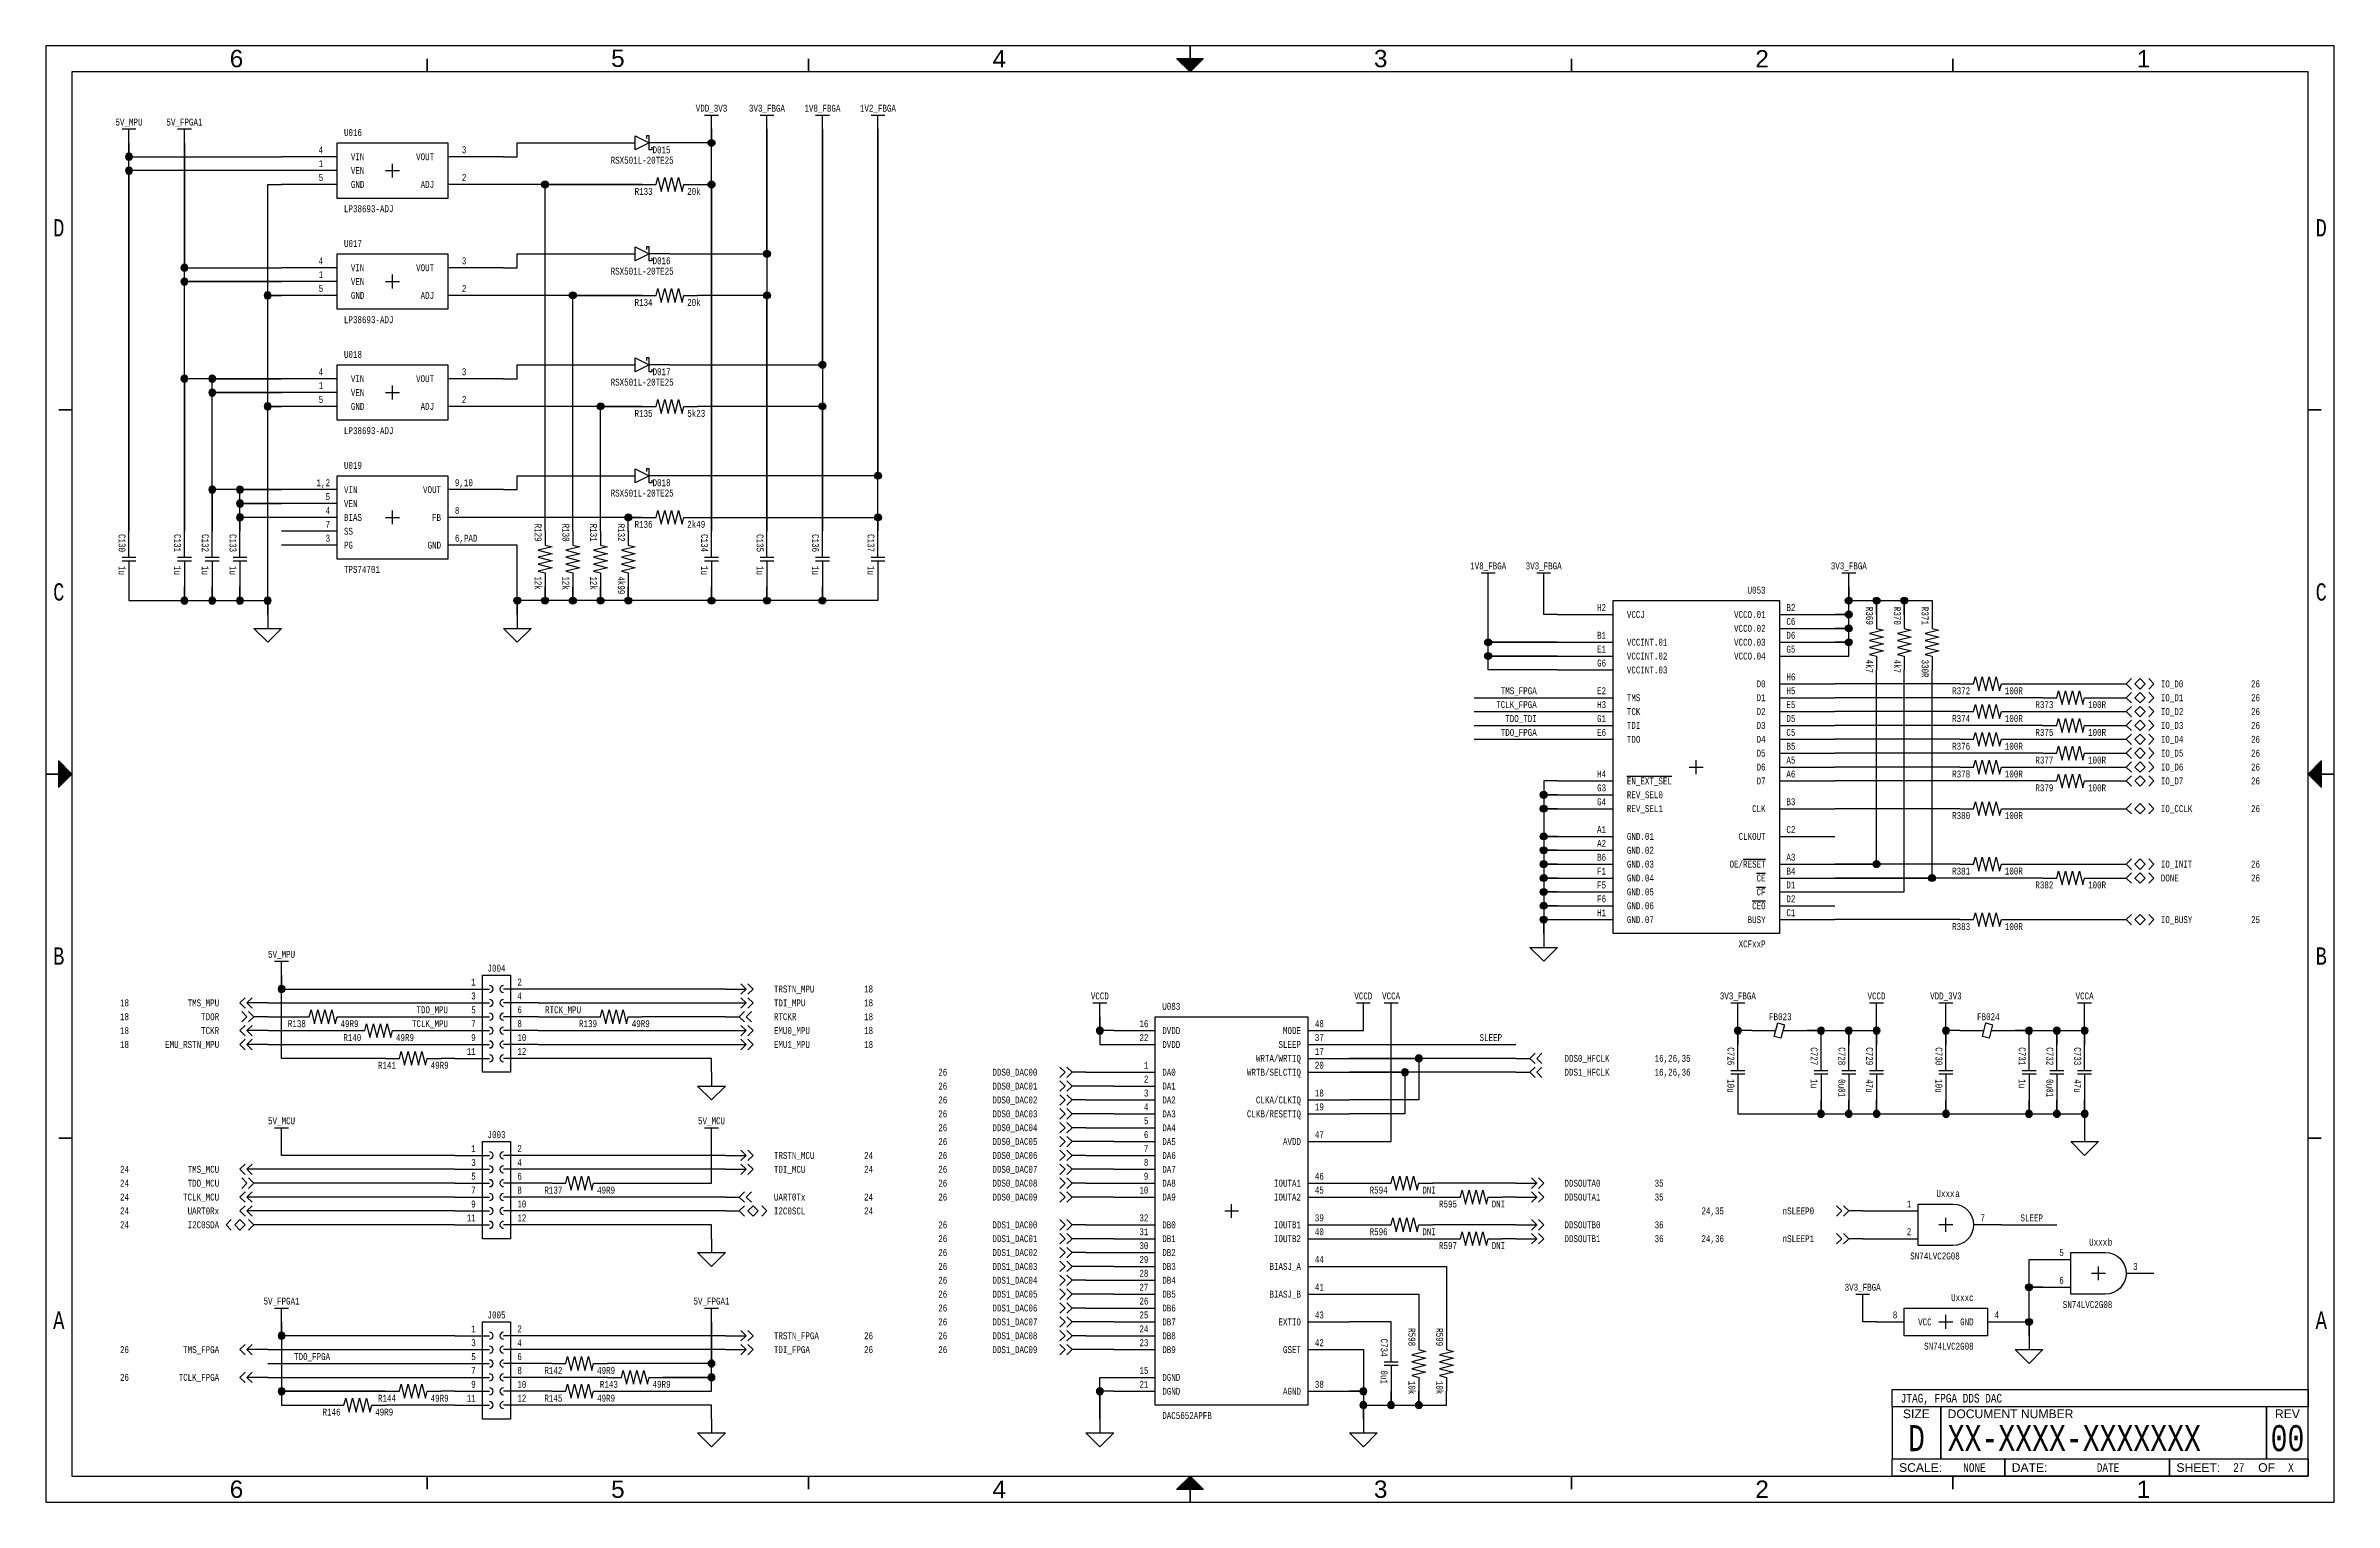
# Paper-space layout '27' of a CAD drawing. Header units: inches. Extents: x 0.2 to 16.8, y 0.2 to 10.8.
import ezdxf
from ezdxf.enums import TextEntityAlignment as Align

# ---------------------------------------------------------------- set-up
doc = ezdxf.new("R2010")
doc.units = ezdxf.units.IN
doc.header["$MEASUREMENT"] = 0
for name, color, linetype in [('BORDER', 13, 'Continuous'), ('COMPONENT', 14, 'Continuous'), ('SIGNAL', 84, 'Continuous'), ('TEXT', 252, 'Continuous')]:
    doc.layers.add(name, color=color, linetype=linetype)
doc.styles.add('Monotxt_75', font='monotxt.shx', dxfattribs={"width": 0.75})
doc.styles.get("Standard").update_dxf_attribs({"font": 'arial.ttf'})

psp = doc.layouts.new('27')

# ---------------------------------------------------------------- texts
at = {"layer": 'TEXT', "style": 'Monotxt_75', "width": 0.75}
for s, p in [('VDD_3V3', (5.05, 10.275)), ('3V3_FBGA', (5.45, 10.275)), ('1V8_FBGA', (5.85, 10.275)), ('1V2_FBGA', (6.25, 10.275)), ('5V_MPU', (0.85, 10.175)), ('5V_FPGA1', (1.25, 10.175)), ('1V8_FBGA', (10.65, 6.975)), ('3V3_FBGA', (11.05, 6.975)), ('3V3_FBGA', (13.25, 6.975)), ('5V_MPU', (1.95, 4.175)), ('VCCD', (7.85, 3.875)), ('VCCD', (9.75, 3.875)), ('VCCA', (9.95, 3.875)), ('3V3_FBGA', (12.45, 3.875)), ('VCCD', (13.45, 3.875)), ('VDD_3V3', (13.95, 3.875)), ('VCCA', (14.95, 3.875)), ('5V_MCU', (1.95, 2.975)), ('5V_MCU', (5.05, 2.975)), ('3V3_FBGA', (13.35, 1.775)), ('5V_FPGA1', (1.95, 1.675)), ('5V_FPGA1', (5.05, 1.675))]:
    psp.add_text(s, height=0.05, dxfattribs=at).set_placement(p, align=Align.CENTER)
for s, p in [('TMS_FPGA', (11, 6.1)), ('TCLK_FPGA', (11, 6)), ('TDO_FPGA', (11, 5.8)), ('TDO_TDI', (11, 5.9)), ('18', (0.85, 3.85)), ('TMS_MPU', (1.5, 3.85)), ('TDO_MPU', (3.15, 3.8)), ('18', (0.85, 3.75)), ('18', (0.85, 3.65)), ('TDOR', (1.5, 3.75)), ('TCKR', (1.5, 3.65)), ('TCLK_MPU', (3.15, 3.7)), ('18', (0.85, 3.55)), ('EMU_RSTN_MPU', (1.5, 3.55)), ('SLEEP', (10.75, 3.6)), ('26', (6.75, 3.35)), ('DDS0_DAC00', (7.4, 3.35)), ('26', (6.75, 3.25)), ('26', (6.75, 3.15)), ('DDS0_DAC01', (7.4, 3.25)), ('DDS0_DAC02', (7.4, 3.15)), ('26', (6.75, 3.05)), ('26', (6.75, 2.95)), ('DDS0_DAC03', (7.4, 3.05)), ('DDS0_DAC04', (7.4, 2.95)), ('26', (6.75, 2.85)), ('DDS0_DAC05', (7.4, 2.85)), ('24', (0.85, 2.65)), ('TMS_MCU', (1.5, 2.65)), ('26', (6.75, 2.75)), ('26', (6.75, 2.65)), ('DDS0_DAC06', (7.4, 2.75)), ('DDS0_DAC07', (7.4, 2.65)), ('24', (0.85, 2.55)), ('24', (0.85, 2.45)), ('TCLK_MCU', (1.5, 2.45)), ('TDO_MCU', (1.5, 2.55)), ('26', (6.75, 2.55)), ('26', (6.75, 2.45)), ('DDS0_DAC08', (7.4, 2.55)), ('DDS0_DAC09', (7.4, 2.45)), ('24', (0.85, 2.35)), ('UART0Rx', (1.5, 2.35)), ('24,35', (12.35, 2.35)), ('nSLEEP0', (13, 2.35)), ('SLEEP', (14.65, 2.3)), ('24', (0.85, 2.25)), ('I2C0SDA', (1.5, 2.25)), ('26', (6.75, 2.25)), ('26', (6.75, 2.15)), ('DDS1_DAC00', (7.4, 2.25)), ('DDS1_DAC01', (7.4, 2.15)), ('24,36', (12.35, 2.15)), ('nSLEEP1', (13, 2.15)), ('26', (6.75, 2.05)), ('DDS1_DAC02', (7.4, 2.05)), ('26', (6.75, 1.95)), ('26', (6.75, 1.85)), ('DDS1_DAC03', (7.4, 1.95)), ('DDS1_DAC04', (7.4, 1.85)), ('26', (6.75, 1.75)), ('26', (6.75, 1.65)), ('DDS1_DAC05', (7.4, 1.75)), ('DDS1_DAC06', (7.4, 1.65)), ('26', (6.75, 1.55)), ('DDS1_DAC07', (7.4, 1.55)), ('26', (0.85, 1.35)), ('TMS_FPGA', (1.5, 1.35)), ('TDO_FPGA', (2.3, 1.3)), ('26', (6.75, 1.45)), ('26', (6.75, 1.35)), ('DDS1_DAC08', (7.4, 1.45)), ('DDS1_DAC09', (7.4, 1.35)), ('26', (0.85, 1.15)), ('TCLK_FPGA', (1.5, 1.15))]:
    psp.add_text(s, height=0.05, dxfattribs=at).set_placement(p, align=Align.MIDDLE_RIGHT)
for s, p in [('IO_D0', (15.5, 6.15)), ('26', (16.15, 6.15)), ('IO_D1', (15.5, 6.05)), ('IO_D2', (15.5, 5.95)), ('26', (16.15, 6.05)), ('26', (16.15, 5.95)), ('IO_D3', (15.5, 5.85)), ('IO_D4', (15.5, 5.75)), ('26', (16.15, 5.85)), ('26', (16.15, 5.75)), ('IO_D5', (15.5, 5.65)), ('26', (16.15, 5.65)), ('IO_D6', (15.5, 5.55)), ('IO_D7', (15.5, 5.45)), ('26', (16.15, 5.55)), ('26', (16.15, 5.45)), ('IO_CCLK', (15.5, 5.25)), ('26', (16.15, 5.25)), ('IO_INIT', (15.5, 4.85)), ('26', (16.15, 4.85)), ('DONE', (15.5, 4.75)), ('26', (16.15, 4.75)), ('IO_BUSY', (15.5, 4.45)), ('25', (16.15, 4.45)), ('TRSTN_MPU', (5.5, 3.95)), ('18', (6.15, 3.95)), ('RTCK_MPU', (3.85, 3.8)), ('TDI_MPU', (5.5, 3.85)), ('18', (6.15, 3.85)), ('RTCKR', (5.5, 3.75)), ('EMU0_MPU', (5.5, 3.65)), ('18', (6.15, 3.75)), ('18', (6.15, 3.65)), ('EMU1_MPU', (5.5, 3.55)), ('18', (6.15, 3.55)), ('DDS0_HFCLK', (11.2, 3.45)), ('16,26,35', (11.85, 3.45)), ('DDS1_HFCLK', (11.2, 3.35)), ('16,26,36', (11.85, 3.35)), ('TRSTN_MCU', (5.5, 2.75)), ('TDI_MCU', (5.5, 2.65)), ('24', (6.15, 2.75)), ('24', (6.15, 2.65)), ('UART0Tx', (5.5, 2.45)), ('24', (6.15, 2.45)), ('DDSOUTA0', (11.2, 2.55)), ('DDSOUTA1', (11.2, 2.45)), ('35', (11.85, 2.55)), ('35', (11.85, 2.45)), ('I2C0SCL', (5.5, 2.35)), ('24', (6.15, 2.35)), ('DDSOUTB0', (11.2, 2.25)), ('DDSOUTB1', (11.2, 2.15)), ('36', (11.85, 2.25)), ('36', (11.85, 2.15)), ('TRSTN_FPGA', (5.5, 1.45)), ('TDI_FPGA', (5.5, 1.35)), ('26', (6.15, 1.45)), ('26', (6.15, 1.35))]:
    psp.add_text(s, height=0.05, dxfattribs=at).set_placement(p, align=Align.MIDDLE_LEFT)

# ---------------------------------------------------------------- blocks, each defined once
blk = doc.blocks.new('ANSI B Frame')
at = {"layer": 'BORDER', "lineweight": 35}
h = blk.add_hatch(color=256, dxfattribs=at)
h.dxf.hatch_style = 1
h.paths.add_polyline_path([(8.59375, 10.65625), (8.5, 10.65625), (8.5, 10.5625)])
h.paths.add_polyline_path([(8.5, 10.5625), (8.5, 10.65625), (8.40625, 10.65625)])
h = blk.add_hatch(color=256, dxfattribs=at)
h.dxf.hatch_style = 1
h.paths.add_polyline_path([(0.34375, 5.59375), (0.34375, 5.5), (0.4375, 5.5)])
h.paths.add_polyline_path([(0.4375, 5.5), (0.34375, 5.5), (0.34375, 5.40625)])
h = blk.add_hatch(color=256, dxfattribs=at)
h.dxf.hatch_style = 1
h.paths.add_polyline_path([(16.65625, 5.59375), (16.65625, 5.5), (16.5625, 5.5)])
h.paths.add_polyline_path([(16.5625, 5.5), (16.65625, 5.5), (16.65625, 5.40625)])
h = blk.add_hatch(color=256, dxfattribs=at)
h.dxf.hatch_style = 1
h.paths.add_polyline_path([(8.59375, 0.34375), (8.5, 0.34375), (8.5, 0.4375)])
h.paths.add_polyline_path([(8.5, 0.4375), (8.5, 0.34375), (8.40625, 0.34375)])
at = {"layer": 'BORDER'}
for points in [[(0.25, 0.25), (16.75, 0.25), (16.75, 10.75), (0.25, 10.75)], [(0.4375, 0.4375), (16.5625, 0.4375), (16.5625, 10.5625), (0.4375, 10.5625)], [(13.5625, 1.0625), (16.5625, 1.0625), (16.5625, 0.9375), (13.5625, 0.9375)], [(13.5625, 0.9375), (13.5625, 0.5625), (13.9125, 0.5625), (13.9125, 0.9375), (13.9125, 0.5625), (16.2625, 0.5625), (16.2625, 0.9375), (16.2625, 0.5625), (16.5625, 0.5625), (16.5625, 0.9375)], [(16.5625, 0.4375), (15.5625, 0.4375), (15.5625, 0.5625), (15.5625, 0.4375), (14.375, 0.4375), (14.375, 0.5625), (14.375, 0.4375), (13.5625, 0.4375), (13.5625, 0.5625), (16.5625, 0.5625)]]:
    blk.add_lwpolyline(points, close=True, dxfattribs=at)
at = {"layer": 'BORDER', "lineweight": 35}
for points in [[(8.5, 10.5625), (8.5, 10.75)], [(3, 10.65625), (3, 10.5625)], [(5.75, 10.65625), (5.75, 10.5625)], [(11.25, 10.65625), (11.25, 10.5625)], [(14, 10.65625), (14, 10.5625)], [(0.34375, 8.125), (0.4375, 8.125)], [(16.65625, 8.125), (16.5625, 8.125)], [(0.4375, 5.5), (0.25, 5.5)], [(16.5625, 5.5), (16.75, 5.5)], [(0.34375, 2.875), (0.4375, 2.875)], [(16.65625, 2.875), (16.5625, 2.875)], [(3, 0.34375), (3, 0.4375)], [(5.75, 0.34375), (5.75, 0.4375)], [(8.5, 0.4375), (8.5, 0.25)], [(11.25, 0.34375), (11.25, 0.4375)], [(14, 0.34375), (14, 0.4375)]]:
    blk.add_lwpolyline(points, dxfattribs=at)
for points in [[(8.5, 10.5625), (8.59375, 10.65625), (8.40625, 10.65625)], [(0.4375, 5.5), (0.34375, 5.59375), (0.34375, 5.40625)], [(16.5625, 5.5), (16.65625, 5.59375), (16.65625, 5.40625)], [(8.5, 0.4375), (8.59375, 0.34375), (8.40625, 0.34375)]]:
    blk.add_lwpolyline(points, close=True, dxfattribs=at)
at = {"layer": 'BORDER', "style": 'Monotxt_75', "width": 0.75}
for s, p in [('D', (0.34375, 9.4375)), ('D', (16.65625, 9.4375)), ('C', (0.34375, 6.8125)), ('C', (16.65625, 6.8125)), ('B', (0.34375, 4.1875)), ('B', (16.65625, 4.1875)), ('A', (0.34375, 1.5625)), ('A', (16.65625, 1.5625))]:
    blk.add_text(s, height=0.125, dxfattribs=at).set_placement(p, align=Align.MIDDLE_CENTER)
at = {"layer": 'BORDER'}
for s, p in [('SIZE', (13.7375, 0.8875)), ('REV', (16.4125, 0.8875)), ('OF', (16.2625, 0.5))]:
    blk.add_text(s, height=0.0625, dxfattribs=at).set_placement(p, align=Align.MIDDLE_CENTER)
for s, p in [('DOCUMENT NUMBER', (13.9625, 0.8875)), ('SCALE:', (13.6125, 0.5)), ('DATE:', (14.425, 0.5)), ('SHEET:', (15.6125, 0.5))]:
    blk.add_text(s, height=0.0625, dxfattribs=at).set_placement(p, align=Align.MIDDLE_LEFT)
at = {"layer": 'BORDER', "flags": 8}
for tag, p in [('ZN6', (1.625, 10.65787)), ('ZN5', (4.375, 10.66009)), ('ZN4', (7.125, 10.65625)), ('ZN3', (9.875, 10.65796)), ('ZN2', (12.625, 10.65574)), ('ZN1', (15.375, 10.65574)), ('ZN6', (1.625, 0.34375)), ('ZN5', (4.375, 0.34375)), ('ZN4', (7.125, 0.34375)), ('ZN3', (9.875, 0.34375)), ('ZN2', (12.625, 0.34375)), ('ZN1', (15.375, 0.34375))]:
    blk.add_attdef(tag, text='', height=0.125, dxfattribs=at).set_placement(p, align=Align.MIDDLE_CENTER)
at = {"layer": 'TEXT', "style": 'Monotxt_75', "width": 0.75, "flags": 8}
for tag, height, p in [('DESRP', 0.0625, (13.625, 1)), ('DWG_NO', 0.1875, (13.9625, 0.7125))]:
    blk.add_attdef(tag, text='', height=height, dxfattribs=at).set_placement(p, align=Align.MIDDLE_LEFT)
for tag, height, p in [('SHTSZ', 0.1875, (13.7375, 0.7125)), ('REV', 0.1875, (16.4125, 0.7125)), ('SCALE', 0.0625, (14.15625, 0.5)), ('REVDATE', 0.0625, (15.11875, 0.5)), ('CURRSHT', 0.0625, (16.0625, 0.5)), ('LASTSHT', 0.0625, (16.4375, 0.5))]:
    blk.add_attdef(tag, text='', height=height, dxfattribs=at).set_placement(p, align=Align.MIDDLE_CENTER)
blk = doc.blocks.new('SUPPLY_BUS')
for points in [[(0, 0), (0.05, 0)], [(0.05, 0.025), (0.05, -0.025)]]:
    blk.add_lwpolyline(points)
blk = doc.blocks.new('CAP')
for points in [[(0, 0.0125), (0, 0.2)], [(-0.05, 0.0125), (0.05, 0.0125)], [(-0.05, -0.0125), (0.05, -0.0125)], [(0, -0.0125), (0, -0.2)]]:
    blk.add_lwpolyline(points)
at = {"layer": 'TEXT', "style": 'Monotxt_75', "width": 0.75, "flags": 8}
blk.add_attdef('REFID', text='', height=0.05, rotation=270, dxfattribs=at).set_placement((-0.025, 0.05), align=Align.TOP_RIGHT)
blk.add_attdef('VALUE', text='', height=0.05, rotation=270, dxfattribs=at).set_placement((-0.025, -0.05), align=Align.TOP_LEFT)
blk = doc.blocks.new('FLOAT_GND')
blk.add_lwpolyline([(0, 0), (0, -0.05)])
blk.add_lwpolyline([(-0.05, -0.05), (0.05, -0.05), (0, -0.1)], close=True)
blk = doc.blocks.new('CONNECT')
blk.add_hatch(color=256).paths.add_polyline_path([(0.0125, 0, 1), (-0.0125, 0, 1)])
blk.add_circle((0, 0), 0.0125)
blk = doc.blocks.new('RES')
blk.add_lwpolyline([(-0.2, 0), (-0.1, 0), (-0.0875, 0.05), (-0.0625, -0.05), (-0.0375, 0.05), (-0.0125, -0.05), (0.0125, 0.05), (0.0375, -0.05), (0.0625, 0.05), (0.0875, -0.05), (0.1, 0), (0.2, 0)])
at = {"layer": 'TEXT', "style": 'Monotxt_75', "width": 0.75, "flags": 8}
blk.add_attdef('REFID', text='', height=0.05, dxfattribs=at).set_placement((-0.125, -0.025), align=Align.TOP_RIGHT)
blk.add_attdef('VALUE', text='', height=0.05, dxfattribs=at).set_placement((0.125, -0.025), align=Align.TOP_LEFT)
blk = doc.blocks.new('TO_CONN')
for points in [[(0, 0), (0.075, 0)], [(0.05625, 0.01875), (0.075, 0), (0.05625, -0.01875)], [(0.08125, 0.01875), (0.1, 0), (0.08125, -0.01875)]]:
    blk.add_lwpolyline(points)
blk = doc.blocks.new('FROM_CONN')
for points in [[(0, 0), (0.05, 0)], [(0.06875, 0.01875), (0.05, 0), (0.06875, -0.01875)], [(0.09375, 0.01875), (0.075, 0), (0.09375, -0.01875)]]:
    blk.add_lwpolyline(points)
blk = doc.blocks.new('DAC5652')
blk.add_lwpolyline([(-0.55, 1.4), (0.55, 1.4), (0.55, -1.4), (-0.55, -1.4)], close=True)
for points in [[(-0.85, 1.3), (-0.55, 1.3)], [(-0.85, 1.2), (-0.55, 1.2)], [(0.55, 1.3), (0.85, 1.3)], [(0.55, 1.2), (0.85, 1.2)], [(-0.85, 1), (-0.55, 1)], [(0.55, 1.1), (0.85, 1.1)], [(0.55, 1), (0.85, 1)], [(-0.85, 0.9), (-0.55, 0.9)], [(-0.85, 0.8), (-0.55, 0.8)], [(-0.85, 0.7), (-0.55, 0.7)], [(0.55, 0.8), (0.85, 0.8)], [(0.55, 0.7), (0.85, 0.7)], [(-0.85, 0.6), (-0.55, 0.6)], [(-0.85, 0.5), (-0.55, 0.5)], [(0.55, 0.5), (0.85, 0.5)], [(-0.85, 0.4), (-0.55, 0.4)], [(-0.85, 0.3), (-0.55, 0.3)], [(-0.85, 0.2), (-0.55, 0.2)], [(0.55, 0.2), (0.85, 0.2)], [(-0.85, 0.1), (-0.55, 0.1)], [(0.55, 0.1), (0.85, 0.1)], [(-0.85, -0.1), (-0.55, -0.1)], [(0.55, -0.1), (0.85, -0.1)], [(-0.85, -0.2), (-0.55, -0.2)], [(-0.85, -0.3), (-0.55, -0.3)], [(0.55, -0.2), (0.85, -0.2)], [(-0.85, -0.4), (-0.55, -0.4)], [(0.55, -0.4), (0.85, -0.4)], [(-0.85, -0.5), (-0.55, -0.5)], [(-0.85, -0.6), (-0.55, -0.6)], [(0.55, -0.6), (0.85, -0.6)], [(-0.85, -0.7), (-0.55, -0.7)], [(-0.85, -0.8), (-0.55, -0.8)], [(0.55, -0.8), (0.85, -0.8)], [(-0.85, -0.9), (-0.55, -0.9)], [(-0.85, -1), (-0.55, -1)], [(0.55, -1), (0.85, -1)], [(-0.85, -1.2), (-0.55, -1.2)], [(-0.85, -1.3), (-0.55, -1.3)], [(0.55, -1.3), (0.85, -1.3)]]:
    blk.add_lwpolyline(points)
at = {"color": 7}
for points in [[(-0.05, 0), (0, 0), (0, 0.05)], [(0, -0.05), (0, 0), (0.05, 0)]]:
    blk.add_lwpolyline(points, dxfattribs=at)
at = {"layer": 'TEXT', "style": 'Monotxt_75', "width": 0.75}
for s, p in [('16', (-0.6, 1.325)), ('22', (-0.6, 1.225)), ('1', (-0.6, 1.025)), ('2', (-0.6, 0.925)), ('3', (-0.6, 0.825)), ('4', (-0.6, 0.725)), ('5', (-0.6, 0.625)), ('6', (-0.6, 0.525)), ('8', (-0.6, 0.325)), ('7', (-0.6, 0.425)), ('10', (-0.6, 0.125)), ('9', (-0.6, 0.225)), ('32', (-0.6, -0.075)), ('31', (-0.6, -0.175)), ('30', (-0.6, -0.275)), ('29', (-0.6, -0.375)), ('28', (-0.6, -0.475)), ('27', (-0.6, -0.575)), ('26', (-0.6, -0.675)), ('25', (-0.6, -0.775)), ('24', (-0.6, -0.875)), ('23', (-0.6, -0.975)), ('15', (-0.6, -1.175)), ('21', (-0.6, -1.275))]:
    blk.add_text(s, height=0.05, dxfattribs=at).set_placement(p, align=Align.RIGHT)
for s, p in [('DVDD', (-0.5, 1.3)), ('DVDD', (-0.5, 1.2)), ('DA0', (-0.5, 1)), ('DA1', (-0.5, 0.9)), ('DA2', (-0.5, 0.8)), ('DA3', (-0.5, 0.7)), ('DA4', (-0.5, 0.6)), ('DA5', (-0.5, 0.5)), ('DA6', (-0.5, 0.4)), ('DA7', (-0.5, 0.3)), ('DA8', (-0.5, 0.2)), ('DA9', (-0.5, 0.1)), ('DB0', (-0.5, -0.1)), ('DB1', (-0.5, -0.2)), ('DB2', (-0.5, -0.3)), ('DB3', (-0.5, -0.4)), ('DB4', (-0.5, -0.5)), ('DB5', (-0.5, -0.6)), ('DB6', (-0.5, -0.7)), ('DB7', (-0.5, -0.8)), ('DB8', (-0.5, -0.9)), ('DB9', (-0.5, -1)), ('DGND', (-0.5, -1.2)), ('DGND', (-0.5, -1.3))]:
    blk.add_text(s, height=0.05, dxfattribs=at).set_placement(p, align=Align.MIDDLE_LEFT)
for s, p in [('MODE', (0.5, 1.3)), ('SLEEP', (0.5, 1.2)), ('WRTB/SELCTIQ', (0.5, 1)), ('WRTA/WRTIQ', (0.5, 1.1)), ('CLKA/CLKIQ', (0.5, 0.8)), ('CLKB/RESETIQ', (0.5, 0.7)), ('AVDD', (0.5, 0.5)), ('IOUTA1', (0.5, 0.2)), ('IOUTA2', (0.5, 0.1)), ('IOUTB1', (0.5, -0.1)), ('IOUTB2', (0.5, -0.2)), ('BIASJ_A', (0.5, -0.4)), ('BIASJ_B', (0.5, -0.6)), ('EXTIO', (0.5, -0.8)), ('GSET', (0.5, -1)), ('AGND', (0.5, -1.3))]:
    blk.add_text(s, height=0.05, dxfattribs=at).set_placement(p, align=Align.MIDDLE_RIGHT)
for s, p in [('48', (0.6, 1.325)), ('37', (0.6, 1.225)), ('17', (0.6, 1.125)), ('20', (0.6, 1.025)), ('18', (0.6, 0.825)), ('19', (0.6, 0.725)), ('47', (0.6, 0.525)), ('46', (0.6, 0.225)), ('45', (0.6, 0.125)), ('39', (0.6, -0.075)), ('40', (0.6, -0.175)), ('44', (0.6, -0.375)), ('41', (0.6, -0.575)), ('43', (0.6, -0.775)), ('42', (0.6, -0.975)), ('38', (0.6, -1.275))]:
    blk.add_text(s, height=0.05, dxfattribs=at).set_placement(p)
blk.add_text('DAC5652APFB', height=0.05, dxfattribs=at).set_placement((-0.5, -1.45), align=Align.TOP_LEFT)
at = {"layer": 'TEXT', "style": 'Monotxt_75', "width": 0.75, "flags": 8}
blk.add_attdef('REFID', (-0.5, 1.45), '', height=0.05, dxfattribs=at)
blk = doc.blocks.new('FeBead')
for points in [[(-0.2, 0), (-0.026, 0)], [(0.026, 0), (0.2, 0)]]:
    blk.add_lwpolyline(points)
blk.add_lwpolyline([(-0.037, -0.042), (-0.011, 0.055), (0.037, 0.042), (0.011, -0.055)], close=True)
at = {"layer": 'TEXT', "style": 'Monotxt_75', "width": 0.75, "flags": 8}
blk.add_attdef('REFID', (-0.075, 0.075), '', height=0.05, dxfattribs=at)
blk = doc.blocks.new('BIDIR_CONN')
for points in [[(0, 0), (0.05, 0)], [(0.06875, 0.01875), (0.05, 0), (0.06875, -0.01875)], [(0.13125, 0.01875), (0.15, 0), (0.13125, -0.01875)]]:
    blk.add_lwpolyline(points)
blk.add_lwpolyline([(0.1, 0.01875), (0.08125, 0), (0.1, -0.01875), (0.11875, 0)], close=True)
blk = doc.blocks.new('HEADER_2X6')
blk.add_lwpolyline([(-0.1, 0.35), (0.1, 0.35), (0.1, -0.35), (-0.1, -0.35)], close=True)
for points in [[(-0.3, 0.25), (-0.05, 0.25)], [(0.3, 0.25), (0.05, 0.25)], [(-0.3, 0.15), (-0.05, 0.15)], [(-0.3, 0.05), (-0.05, 0.05)], [(0.3, 0.15), (0.05, 0.15)], [(0.3, 0.05), (0.05, 0.05)], [(-0.3, -0.05), (-0.05, -0.05)], [(-0.3, -0.15), (-0.05, -0.15)], [(0.3, -0.05), (0.05, -0.05)], [(0.3, -0.15), (0.05, -0.15)], [(-0.3, -0.25), (-0.05, -0.25)], [(0.3, -0.25), (0.05, -0.25)]]:
    blk.add_lwpolyline(points)
for centre, start, end in [((-0.05, 0.25), 270, 90), ((-0.05, 0.15), 270, 90), ((0.05, 0.25), 90, 270), ((0.05, 0.15), 90, 270), ((-0.05, 0.05), 270, 90), ((0.05, 0.05), 90, 270), ((-0.05, -0.05), 270, 90), ((-0.05, -0.15), 270, 90), ((0.05, -0.05), 90, 270), ((0.05, -0.15), 90, 270), ((-0.05, -0.25), 270, 90), ((0.05, -0.25), 90, 270)]:
    blk.add_arc(centre, 0.025, start, end)
at = {"layer": 'TEXT', "style": 'Monotxt_75', "width": 0.75}
for s, p in [('1', (-0.15, 0.275)), ('3', (-0.15, 0.175)), ('5', (-0.15, 0.075)), ('7', (-0.15, -0.025)), ('9', (-0.15, -0.125)), ('11', (-0.15, -0.225))]:
    blk.add_text(s, height=0.05, dxfattribs=at).set_placement(p, align=Align.RIGHT)
for s, p in [('4', (0.15, 0.175)), ('2', (0.15, 0.275)), ('6', (0.15, 0.075)), ('8', (0.15, -0.025)), ('10', (0.15, -0.125)), ('12', (0.15, -0.225))]:
    blk.add_text(s, height=0.05, dxfattribs=at).set_placement(p)
at = {"layer": 'TEXT', "style": 'Monotxt_75', "width": 0.75, "flags": 8}
blk.add_attdef('REFID', text='', height=0.05, dxfattribs=at).set_placement((0, 0.375), align=Align.CENTER)
blk.add_attdef('MFGPN', text='', height=0.05, dxfattribs=at).set_placement((0, -0.375), align=Align.TOP_CENTER)
blk = doc.blocks.new('LM38693-ADJ')
blk.add_lwpolyline([(-0.4, 0.2), (0.4, 0.2), (0.4, -0.2), (-0.4, -0.2)], close=True)
for points in [[(-0.4, 0.1), (-0.8, 0.1)], [(-0.4, 0), (-0.8, 0)], [(0.8, 0.1), (0.4, 0.1)], [(-0.4, -0.1), (-0.8, -0.1)], [(0.8, -0.1), (0.4, -0.1)]]:
    blk.add_lwpolyline(points)
at = {"color": 7}
for points in [[(-0.05, 0), (0, 0), (0, 0.05)], [(0, -0.05), (0, 0), (0.05, 0)]]:
    blk.add_lwpolyline(points, dxfattribs=at)
at = {"layer": 'TEXT', "style": 'Monotxt_75', "width": 0.75}
for s, p in [('4', (-0.5, 0.125)), ('1', (-0.5, 0.025)), ('5', (-0.5, -0.075))]:
    blk.add_text(s, height=0.05, dxfattribs=at).set_placement(p, align=Align.RIGHT)
for s, p in [('3', (0.5, 0.125)), ('2', (0.5, -0.075))]:
    blk.add_text(s, height=0.05, dxfattribs=at).set_placement(p)
for s, p in [('VIN', (-0.3, 0.1)), ('VEN', (-0.3, 0)), ('GND', (-0.3, -0.1))]:
    blk.add_text(s, height=0.05, dxfattribs=at).set_placement(p, align=Align.MIDDLE_LEFT)
for s, p in [('VOUT', (0.3, 0.1)), ('ADJ', (0.3, -0.1))]:
    blk.add_text(s, height=0.05, dxfattribs=at).set_placement(p, align=Align.MIDDLE_RIGHT)
blk.add_text('LP38693-ADJ', height=0.05, dxfattribs=at).set_placement((-0.35, -0.25), align=Align.TOP_LEFT)
at = {"layer": 'TEXT', "style": 'Monotxt_75', "width": 0.75, "flags": 8}
blk.add_attdef('REF', (-0.35, 0.25), '', height=0.05, dxfattribs=at)
blk = doc.blocks.new('D_SCHOTTKY')
for points in [[(-0.2, 0), (-0.05, 0)], [(0.06875, -0.03125), (0.06875, -0.05), (0.05, -0.05), (0.05, 0.05), (0.03125, 0.05), (0.03125, 0.03125)], [(0.2, 0), (0.05, 0)]]:
    blk.add_lwpolyline(points)
blk.add_lwpolyline([(0.05, 0), (-0.05, -0.05), (-0.05, 0.05)], close=True)
at = {"layer": 'TEXT', "style": 'Monotxt_75', "width": 0.75, "flags": 8}
blk.add_attdef('MFGPN', text='', height=0.05, dxfattribs=at).set_placement((0, -0.1), align=Align.TOP_CENTER)
blk.add_attdef('REFNO', text='', height=0.05, dxfattribs=at).set_placement((0.075, -0.025), align=Align.TOP_LEFT)
blk = doc.blocks.new('TPS74701')
for points in [[(-0.4, 0.2), (-0.8, 0.2)], [(0.8, 0.2), (0.4, 0.2)], [(-0.4, 0.1), (-0.8, 0.1)], [(-0.4, 0), (-0.8, 0)], [(-0.4, -0.1), (-0.8, -0.1)], [(0.8, 0), (0.4, 0)], [(-0.4, -0.2), (-0.8, -0.2)], [(0.8, -0.2), (0.4, -0.2)]]:
    blk.add_lwpolyline(points)
blk.add_lwpolyline([(-0.4, 0.3), (0.4, 0.3), (0.4, -0.3), (-0.4, -0.3)], close=True)
at = {"color": 7}
for points in [[(-0.05, 0), (0, 0), (0, 0.05)], [(0, -0.05), (0, 0), (0.05, 0)]]:
    blk.add_lwpolyline(points, dxfattribs=at)
at = {"layer": 'TEXT', "style": 'Monotxt_75', "width": 0.75}
for s, p in [('1,2', (-0.45, 0.225)), ('5', (-0.45, 0.125)), ('4', (-0.45, 0.025)), ('3', (-0.45, -0.175)), ('7', (-0.45, -0.075))]:
    blk.add_text(s, height=0.05, dxfattribs=at).set_placement(p, align=Align.RIGHT)
for s, p in [('VIN', (-0.35, 0.2)), ('VEN', (-0.35, 0.1)), ('BIAS', (-0.35, 0)), ('SS', (-0.35, -0.1)), ('PG', (-0.35, -0.2))]:
    blk.add_text(s, height=0.05, dxfattribs=at).set_placement(p, align=Align.MIDDLE_LEFT)
for s, p in [('VOUT', (0.35, 0.2)), ('FB', (0.35, 0)), ('GND', (0.35, -0.2))]:
    blk.add_text(s, height=0.05, dxfattribs=at).set_placement(p, align=Align.MIDDLE_RIGHT)
for s, p in [('9,10', (0.45, 0.225)), ('8', (0.45, 0.025)), ('6,PAD', (0.45, -0.175))]:
    blk.add_text(s, height=0.05, dxfattribs=at).set_placement(p)
blk.add_text('TPS74701', height=0.05, dxfattribs=at).set_placement((-0.35, -0.35), align=Align.TOP_LEFT)
at = {"layer": 'TEXT', "style": 'Monotxt_75', "width": 0.75, "flags": 8}
blk.add_attdef('REFNO', (-0.35, 0.35), '', height=0.05, dxfattribs=at)
blk = doc.blocks.new('XCFxxP')
blk.add_lwpolyline([(-0.6, 1.2), (0.6, 1.2), (0.6, -1.2), (-0.6, -1.2)], close=True)
for points in [[(-1, 1.1), (-0.6, 1.1)], [(0.6, 1.1), (1, 1.1)], [(0.6, 1), (1, 1)], [(-1, 0.9), (-0.6, 0.9)], [(0.6, 0.9), (1, 0.9)], [(-1, 0.8), (-0.6, 0.8)], [(-1, 0.7), (-0.6, 0.7)], [(0.6, 0.8), (1, 0.8)], [(-1, 0.5), (-0.6, 0.5)], [(0.6, 0.6), (1, 0.6)], [(0.6, 0.5), (1, 0.5)], [(-1, 0.4), (-0.6, 0.4)], [(0.6, 0.4), (1, 0.4)], [(-1, 0.3), (-0.6, 0.3)], [(-1, 0.2), (-0.6, 0.2)], [(0.6, 0.3), (1, 0.3)], [(0.6, 0.2), (1, 0.2)], [(0.6, 0.1), (1, 0.1)], [(0.6, 0), (1, 0)], [(-1, -0.1), (-0.6, -0.1)], [(0.6, -0.1), (1, -0.1)], [(-1, -0.2), (-0.6, -0.2)], [(-1, -0.3), (-0.6, -0.3)], [(0.6, -0.3), (1, -0.3)], [(-1, -0.5), (-0.6, -0.5)], [(-1, -0.6), (-0.6, -0.6)], [(0.6, -0.5), (1, -0.5)], [(-1, -0.7), (-0.6, -0.7)], [(-1, -0.8), (-0.6, -0.8)], [(0.6, -0.7), (1, -0.7)], [(0.6, -0.8), (1, -0.8)], [(-1, -0.9), (-0.6, -0.9)], [(0.6, -0.9), (1, -0.9)], [(-1, -1), (-0.6, -1)], [(-1, -1.1), (-0.6, -1.1)], [(0.6, -1), (1, -1)], [(0.6, -1.1), (1, -1.1)]]:
    blk.add_lwpolyline(points)
at = {"color": 7}
for points in [[(-0.05, 0), (0, 0), (0, 0.05)], [(0, -0.05), (0, 0), (0.05, 0)]]:
    blk.add_lwpolyline(points, dxfattribs=at)
at = {"layer": 'TEXT', "style": 'Monotxt_75', "width": 0.75}
for s, p in [('H2', (-0.65, 1.125)), ('B1', (-0.65, 0.925)), ('E1', (-0.65, 0.825)), ('G6', (-0.65, 0.725)), ('E2', (-0.65, 0.525)), ('G1', (-0.65, 0.325)), ('H3', (-0.65, 0.425)), ('E6', (-0.65, 0.225)), ('G3', (-0.65, -0.175)), ('H4', (-0.65, -0.075)), ('G4', (-0.65, -0.275)), ('A1', (-0.65, -0.475)), ('A2', (-0.65, -0.575)), ('B6', (-0.65, -0.675)), ('F1', (-0.65, -0.775)), ('F5', (-0.65, -0.875)), ('F6', (-0.65, -0.975)), ('H1', (-0.65, -1.075))]:
    blk.add_text(s, height=0.05, dxfattribs=at).set_placement(p, align=Align.RIGHT)
for s, p in [('B2', (0.65, 1.125)), ('C6', (0.65, 1.025)), ('G5', (0.65, 0.825)), ('D6', (0.65, 0.925)), ('H6', (0.65, 0.625)), ('H5', (0.65, 0.525)), ('E5', (0.65, 0.425)), ('D5', (0.65, 0.325)), ('C5', (0.65, 0.225)), ('B5', (0.65, 0.125)), ('A5', (0.65, 0.025)), ('A6', (0.65, -0.075)), ('B3', (0.65, -0.275)), ('C2', (0.65, -0.475)), ('A3', (0.65, -0.675)), ('B4', (0.65, -0.775)), ('D1', (0.65, -0.875)), ('D2', (0.65, -0.975)), ('C1', (0.65, -1.075))]:
    blk.add_text(s, height=0.05, dxfattribs=at).set_placement(p)
for s, p in [('VCCJ', (-0.5, 1.1)), ('VCCINT.01', (-0.5, 0.9)), ('VCCINT.02', (-0.5, 0.8)), ('VCCINT.03', (-0.5, 0.7)), ('TMS', (-0.5, 0.5)), ('TCK', (-0.5, 0.4)), ('TDI', (-0.5, 0.3)), ('TDO', (-0.5, 0.2)), ('%%OEN_EXT_SEL', (-0.5, -0.1)), ('REV_SEL0', (-0.5, -0.2)), ('REV_SEL1', (-0.5, -0.3)), ('GND.01', (-0.5, -0.5)), ('GND.02', (-0.5, -0.6)), ('GND.03', (-0.5, -0.7)), ('GND.04', (-0.5, -0.8)), ('GND.05', (-0.5, -0.9)), ('GND.06', (-0.5, -1)), ('GND.07', (-0.5, -1.1))]:
    blk.add_text(s, height=0.05, dxfattribs=at).set_placement(p, align=Align.MIDDLE_LEFT)
for s, p in [('VCCO.01', (0.5, 1.1)), ('VCCO.02', (0.5, 1)), ('VCCO.03', (0.5, 0.9)), ('VCCO.04', (0.5, 0.8)), ('D0', (0.5, 0.6)), ('D1', (0.5, 0.5)), ('D2', (0.5, 0.4)), ('D3', (0.5, 0.3)), ('D4', (0.5, 0.2)), ('D5', (0.5, 0.1)), ('D6', (0.5, 0)), ('D7', (0.5, -0.1)), ('CLK', (0.5, -0.3)), ('CLKOUT', (0.5, -0.5)), ('OE/%%ORESET', (0.5, -0.7)), ('%%OCE', (0.5, -0.8)), ('%%OCEO', (0.5, -1)), ('%%OCF', (0.5, -0.9)), ('BUSY', (0.5, -1.1))]:
    blk.add_text(s, height=0.05, dxfattribs=at).set_placement(p, align=Align.MIDDLE_RIGHT)
blk.add_text('XCFxxP', height=0.05, dxfattribs=at).set_placement((0.5, -1.25), align=Align.TOP_RIGHT)
at = {"layer": 'TEXT', "style": 'Monotxt_75', "width": 0.75, "flags": 8}
blk.add_attdef('REFID', text='', height=0.05, dxfattribs=at).set_placement((0.5, 1.25), align=Align.RIGHT)
blk = doc.blocks.new('GEN_PWR')
for points in [[(-0.5, 0), (-0.3, 0)], [(0.3, 0), (0.5, 0)]]:
    blk.add_lwpolyline(points)
blk.add_lwpolyline([(-0.3, 0.1), (0.3, 0.1), (0.3, -0.1), (-0.3, -0.1)], close=True)
at = {"color": 7}
for points in [[(-0.05, 0), (0, 0), (0, 0.05)], [(0, -0.05), (0, 0), (0.05, 0)]]:
    blk.add_lwpolyline(points, dxfattribs=at)
at = {"layer": 'TEXT', "style": 'Monotxt_75', "width": 0.75}
blk.add_text('VCC', height=0.05, dxfattribs=at).set_placement((-0.2, 0), align=Align.MIDDLE_LEFT)
blk.add_text('GND', height=0.05, dxfattribs=at).set_placement((0.2, 0), align=Align.MIDDLE_RIGHT)
at = {"layer": 'TEXT', "style": 'Monotxt_75', "width": 0.75, "flags": 8}
for tag, p in [('REFID', (0.2, 0.15)), ('VCC', (-0.35, 0.025))]:
    blk.add_attdef(tag, text='', height=0.05, dxfattribs=at).set_placement(p, align=Align.RIGHT)
blk.add_attdef('GND', (0.35, 0.025), '', height=0.05, dxfattribs=at)
blk.add_attdef('MFGPN', text='', height=0.05, dxfattribs=at).set_placement((0.2, -0.15), align=Align.TOP_RIGHT)
blk = doc.blocks.new('AND2')
for points in [[(-0.4, 0.1), (-0.2, 0.1)], [(0.4, 0), (0.2, 0)], [(-0.4, -0.1), (-0.2, -0.1)]]:
    blk.add_lwpolyline(points)
blk.add_lwpolyline([(0.05, -0.15), (-0.2, -0.15), (-0.2, 0.15), (0.05, 0.15, -1)], format="xyb", close=True)
at = {"color": 7}
for points in [[(0, -0.05), (0, 0), (-0.05, 0)], [(0.05, 0), (0, 0), (0, 0.05)]]:
    blk.add_lwpolyline(points, dxfattribs=at)
at = {"layer": 'TEXT', "style": 'Monotxt_75', "width": 0.75, "flags": 8}
for tag, p in [('IN1', (-0.25, 0.125)), ('REFID', (0.0625, 0.2)), ('INST', (0.1, 0.2)), ('IN2', (-0.25, -0.075))]:
    blk.add_attdef(tag, text='', height=0.05, dxfattribs=at).set_placement(p, align=Align.RIGHT)
blk.add_attdef('OUT', (0.25, 0.025), '', height=0.05, dxfattribs=at)
blk.add_attdef('MFGPN', text='', height=0.05, dxfattribs=at).set_placement((0.1, -0.2), align=Align.TOP_RIGHT)

# ---------------------------------------------------------------- linework, layer by layer
at = {"layer": 'SIGNAL'}
for points in [[(4.95, 9.75), (5.05, 9.75), (5.05, 7.25), (5.05, 10.15), (5.05, 10.05), (4.75, 10.05)], [(4.75, 9.25), (5.45, 9.25), (5.45, 10.15), (5.45, 7.25), (5.45, 8.95), (4.95, 8.95)], [(4.75, 8.45), (5.85, 8.45), (5.85, 10.15), (5.85, 7.25), (5.85, 8.15), (4.95, 8.15)], [(4.95, 7.35), (6.25, 7.35), (6.25, 7.25), (6.25, 10.15), (6.25, 7.65), (4.75, 7.65)], [(1.95, 9.85), (0.85, 9.85), (0.85, 7.25), (0.85, 10.05), (0.85, 9.95), (1.95, 9.95)], [(1.95, 7.35), (1.65, 7.35), (1.65, 7.25), (1.65, 7.45), (1.95, 7.45), (1.675, 7.45), (1.65, 7.475), (1.65, 7.55), (1.95, 7.55), (1.45, 7.55), (1.45, 7.25), (1.45, 8.25), (1.95, 8.25), (1.475, 8.25), (1.45, 8.275), (1.45, 8.35), (1.95, 8.35), (1.25, 8.35), (1.25, 7.25), (1.25, 9.05), (1.95, 9.05), (1.275, 9.05), (1.25, 9.075), (1.25, 10.05), (1.25, 9.15), (1.95, 9.15)], [(3.55, 9.95), (3.65, 9.95), (3.65, 10.05), (4.35, 10.05)], [(0.85, 6.85), (0.85, 6.75), (1.25, 6.75), (1.25, 6.85), (1.25, 6.775), (1.275, 6.75), (1.45, 6.75), (1.45, 6.85), (1.45, 6.775), (1.475, 6.75), (1.65, 6.75), (1.65, 6.85), (1.65, 6.775), (1.675, 6.75), (1.85, 6.75), (1.85, 6.65), (1.85, 8.15), (1.95, 8.15), (1.875, 8.15), (1.85, 8.175), (1.85, 8.95), (1.95, 8.95), (1.875, 8.95), (1.85, 8.975), (1.85, 9.75), (1.95, 9.75)], [(3.85, 7.25), (3.85, 9.75), (4.55, 9.75), (3.55, 9.75)], [(3.55, 9.15), (3.65, 9.15), (3.65, 9.25), (4.35, 9.25)], [(4.05, 7.25), (4.05, 8.95), (4.55, 8.95), (3.55, 8.95)], [(3.55, 8.35), (3.65, 8.35), (3.65, 8.45), (4.35, 8.45)], [(4.25, 7.25), (4.25, 8.15), (4.55, 8.15), (3.55, 8.15)], [(3.55, 7.55), (3.65, 7.55), (3.65, 7.65), (4.35, 7.65)], [(4.45, 7.25), (4.45, 7.35), (4.55, 7.35), (3.55, 7.35)], [(6.25, 6.85), (6.25, 6.75), (5.85, 6.75), (5.85, 6.85), (5.85, 6.775), (5.825, 6.75), (5.45, 6.75), (5.45, 6.85), (5.45, 6.775), (5.425, 6.75), (5.05, 6.75), (5.05, 6.85), (5.05, 6.775), (5.025, 6.75), (4.45, 6.75), (4.45, 6.85), (4.45, 6.775), (4.425, 6.75), (4.25, 6.75), (4.25, 6.85), (4.25, 6.775), (4.225, 6.75), (4.05, 6.75), (4.05, 6.85), (4.05, 6.775), (4.025, 6.75), (3.85, 6.75), (3.85, 6.85), (3.85, 6.775), (3.825, 6.75), (3.65, 6.75), (3.65, 6.65), (3.65, 7.15), (3.55, 7.15)], [(11.15, 6.25), (10.65, 6.25), (10.65, 6.35), (11.15, 6.35), (10.675, 6.35), (10.65, 6.375), (10.65, 6.45), (11.15, 6.45), (10.675, 6.45), (10.65, 6.475), (10.65, 6.85)], [(11.15, 6.65), (11.05, 6.65), (11.05, 6.85)], [(13.15, 6.35), (13.25, 6.35), (13.25, 6.45), (13.15, 6.45), (13.225, 6.45), (13.25, 6.475), (13.25, 6.55), (13.15, 6.55), (13.225, 6.55), (13.25, 6.575), (13.25, 6.65), (13.15, 6.65), (13.225, 6.65), (13.25, 6.675), (13.25, 6.85), (13.25, 6.75), (13.425, 6.75), (13.425, 6.75), (13.45, 6.725), (13.45, 6.65), (13.45, 6.75), (13.625, 6.75), (13.65, 6.725), (13.65, 6.65), (13.65, 6.75), (13.85, 6.75), (13.85, 6.65)], [(14.05, 4.85), (13.15, 4.85), (13.45, 4.85), (13.45, 6.25)], [(13.15, 4.65), (13.65, 4.65), (13.65, 6.25)], [(14.65, 4.75), (13.15, 4.75), (13.85, 4.75), (13.85, 6.25)], [(14.05, 6.15), (13.15, 6.15)], [(14.45, 6.15), (15.15, 6.15)], [(10.55, 6.05), (11.15, 6.05)], [(10.55, 5.95), (11.15, 5.95)], [(14.65, 6.05), (13.15, 6.05)], [(14.05, 5.95), (13.15, 5.95)], [(14.45, 5.95), (15.15, 5.95)], [(15.05, 6.05), (15.15, 6.05)], [(10.55, 5.85), (11.15, 5.85)], [(14.65, 5.85), (13.15, 5.85)], [(15.05, 5.85), (15.15, 5.85)], [(10.55, 5.75), (11.15, 5.75)], [(14.05, 5.75), (13.15, 5.75)], [(14.65, 5.65), (13.15, 5.65)], [(14.45, 5.75), (15.15, 5.75)], [(15.05, 5.65), (15.15, 5.65)], [(11.15, 5.45), (11.05, 5.45), (11.05, 5.35), (11.15, 5.35), (11.075, 5.35), (11.05, 5.325), (11.05, 5.25), (11.15, 5.25), (11.075, 5.25), (11.05, 5.225), (11.05, 5.05), (11.15, 5.05), (11.075, 5.05), (11.05, 5.025), (11.05, 4.95), (11.15, 4.95), (11.075, 4.95), (11.05, 4.925), (11.05, 4.85), (11.15, 4.85), (11.075, 4.85), (11.05, 4.825), (11.05, 4.75), (11.15, 4.75), (11.075, 4.75), (11.05, 4.725), (11.05, 4.65), (11.15, 4.65), (11.075, 4.65), (11.05, 4.625), (11.05, 4.55), (11.15, 4.55), (11.075, 4.55), (11.05, 4.525), (11.05, 4.35), (11.05, 4.45), (11.15, 4.45)], [(14.05, 5.55), (13.15, 5.55)], [(14.65, 5.45), (13.15, 5.45)], [(14.45, 5.55), (15.15, 5.55)], [(15.05, 5.45), (15.15, 5.45)], [(14.05, 5.25), (13.15, 5.25)], [(14.45, 5.25), (15.15, 5.25)], [(14.45, 4.85), (15.15, 4.85)], [(15.05, 4.75), (15.15, 4.75)], [(14.05, 4.45), (13.15, 4.45)], [(14.45, 4.45), (15.15, 4.45)], [(2.7, 3.45), (1.95, 3.45), (1.95, 4.05), (1.95, 3.95), (3.2, 3.95)], [(1.85, 3.85), (3.2, 3.85)], [(5.15, 3.95), (3.8, 3.95)], [(3.8, 3.85), (5.15, 3.85)], [(1.85, 3.75), (2.05, 3.75)], [(1.85, 3.65), (2.45, 3.65)], [(2.45, 3.75), (3.2, 3.75)], [(2.85, 3.65), (3.2, 3.65)], [(3.8, 3.75), (4.15, 3.75)], [(3.8, 3.65), (5.15, 3.65)], [(5.15, 3.75), (4.55, 3.75)], [(7.95, 3.65), (7.85, 3.65), (7.85, 3.75), (7.85, 3.55), (7.95, 3.55)], [(9.65, 2.85), (9.95, 2.85), (9.95, 3.75)], [(9.65, 3.65), (9.75, 3.65), (9.75, 3.75)], [(12.55, 3.65), (12.45, 3.65), (12.45, 3.55), (12.45, 3.75)], [(13.05, 3.55), (13.05, 3.65), (12.95, 3.65), (13.25, 3.65), (13.25, 3.55), (13.25, 3.625), (13.275, 3.65), (13.45, 3.65), (13.45, 3.55), (13.45, 3.75)], [(14.05, 3.65), (13.95, 3.65), (13.95, 3.55), (13.95, 3.75)], [(14.55, 3.55), (14.55, 3.65), (14.45, 3.65), (14.75, 3.65), (14.75, 3.55), (14.75, 3.625), (14.775, 3.65), (14.95, 3.65), (14.95, 3.55), (14.95, 3.75)], [(1.85, 3.55), (3.2, 3.55)], [(3.8, 3.55), (5.15, 3.55)], [(9.65, 3.55), (10.85, 3.55)], [(3.2, 3.45), (3.1, 3.45)], [(5.05, 3.35), (5.05, 3.45), (3.8, 3.45)], [(7.75, 3.35), (7.95, 3.35)], [(10.85, 3.45), (9.65, 3.45), (10.15, 3.45), (10.15, 3.15), (9.65, 3.15)], [(10.85, 3.35), (9.65, 3.35), (10.05, 3.35), (10.05, 3.05), (9.65, 3.05)], [(7.95, 3.25), (7.75, 3.25)], [(7.75, 3.15), (7.95, 3.15)], [(12.45, 3.15), (12.45, 3.05), (13.05, 3.05), (13.05, 3.15), (13.05, 3.075), (13.075, 3.05), (13.25, 3.05), (13.25, 3.15), (13.25, 3.075), (13.275, 3.05), (13.45, 3.05), (13.45, 3.15), (13.45, 3.075), (13.475, 3.05), (13.95, 3.05), (13.95, 3.15), (13.95, 3.075), (13.975, 3.05), (14.55, 3.05), (14.55, 3.15), (14.55, 3.075), (14.575, 3.05), (14.75, 3.05), (14.75, 3.15), (14.75, 3.075), (14.775, 3.05), (14.95, 3.05), (14.95, 3.15), (14.95, 2.95)], [(7.95, 3.05), (7.75, 3.05)], [(3.2, 2.75), (1.95, 2.75), (1.95, 2.85)], [(4.3, 2.55), (5.05, 2.55), (5.05, 2.85)], [(7.75, 2.95), (7.95, 2.95)], [(7.95, 2.85), (7.75, 2.85)], [(3.2, 2.65), (1.85, 2.65)], [(5.15, 2.75), (3.8, 2.75)], [(5.15, 2.65), (3.8, 2.65)], [(7.75, 2.75), (7.95, 2.75)], [(7.95, 2.65), (7.75, 2.65)], [(3.2, 2.55), (1.85, 2.55)], [(3.9, 2.55), (3.8, 2.55)], [(7.75, 2.55), (7.95, 2.55)], [(9.65, 2.55), (9.85, 2.55)], [(10.85, 2.55), (10.25, 2.55)], [(3.2, 2.45), (1.85, 2.45)], [(3.2, 2.35), (1.85, 2.35)], [(5.15, 2.45), (3.8, 2.45)], [(5.15, 2.35), (3.8, 2.35)], [(7.95, 2.45), (7.75, 2.45)], [(9.65, 2.45), (10.35, 2.45)], [(10.85, 2.45), (10.75, 2.45)], [(13.35, 2.35), (13.55, 2.35)], [(3.2, 2.25), (1.85, 2.25)], [(5.05, 2.15), (5.05, 2.25), (3.8, 2.25)], [(7.75, 2.25), (7.95, 2.25)], [(7.95, 2.15), (7.75, 2.15)], [(9.65, 2.25), (9.85, 2.25)], [(9.65, 2.15), (10.35, 2.15)], [(10.85, 2.25), (10.25, 2.25)], [(10.85, 2.15), (10.75, 2.15)], [(13.35, 2.15), (13.55, 2.15)], [(14.35, 2.25), (14.75, 2.25)], [(7.75, 2.05), (7.95, 2.05)], [(14.45, 1.55), (14.55, 1.55), (14.55, 1.45), (14.55, 1.8), (14.65, 1.8), (14.575, 1.8), (14.55, 1.825), (14.55, 2), (14.65, 2)], [(7.95, 1.95), (7.75, 1.95)], [(7.75, 1.85), (7.95, 1.85)], [(9.65, 1.95), (10.35, 1.95), (10.35, 1.45)], [(7.95, 1.75), (7.75, 1.75)], [(9.65, 1.75), (10.15, 1.75), (10.15, 1.45)], [(3.2, 1.45), (1.95, 1.45), (1.95, 1.55), (1.95, 1.075), (1.975, 1.05), (2.7, 1.05), (1.95, 1.05), (1.95, 0.95), (2.3, 0.95)], [(4.3, 1.05), (5.05, 1.05), (5.05, 1.15), (4.7, 1.15), (5.025, 1.15), (5.05, 1.175), (5.05, 1.55), (5.05, 1.25), (4.3, 1.25)], [(7.75, 1.65), (7.95, 1.65)], [(7.95, 1.55), (7.75, 1.55)], [(9.95, 1.45), (9.95, 1.55), (9.65, 1.55)], [(13.45, 1.55), (13.35, 1.55), (13.35, 1.65)], [(1.85, 1.35), (3.2, 1.35)], [(5.15, 1.45), (3.8, 1.45)], [(5.15, 1.35), (3.8, 1.35)], [(7.75, 1.45), (7.95, 1.45)], [(7.95, 1.35), (7.75, 1.35)], [(9.65, 1.35), (9.65, 1.35), (9.75, 1.35), (9.75, 1.075), (9.725, 1.05), (9.65, 1.05), (9.75, 1.05), (9.75, 0.85), (9.75, 0.95), (9.95, 0.95), (9.95, 1.05), (9.95, 0.975), (9.975, 0.95), (10.15, 0.95), (10.15, 1.05), (10.15, 0.975), (10.175, 0.95), (10.35, 0.95), (10.35, 1.05)], [(1.85, 1.25), (3.2, 1.25)], [(3.9, 1.25), (3.8, 1.25)], [(1.85, 1.15), (3.2, 1.15)], [(3.2, 1.05), (3.1, 1.05)], [(4.3, 1.15), (3.8, 1.15)], [(3.9, 1.05), (3.8, 1.05)], [(7.95, 1.05), (7.85, 1.05), (7.85, 0.85), (7.85, 1.15), (7.95, 1.15)], [(3.2, 0.95), (2.7, 0.95)], [(5.05, 0.85), (5.05, 0.95), (3.8, 0.95)]]:
    psp.add_lwpolyline(points, dxfattribs=at)

# ---------------------------------------------------------------- block references
ref = psp.add_blockref('ANSI B Frame', (0, 0))
ref.add_attrib('SHTSZ', 'D', dxfattribs={"layer": 'TEXT', "height": 0.188, "style": 'Monotxt_75', "width": 0.75}).set_placement((13.738, 0.712), align=Align.MIDDLE_CENTER)
ref.add_attrib('DWG_NO', 'XX-XXXX-XXXXXXX', dxfattribs={"layer": 'TEXT', "height": 0.1875, "style": 'Monotxt_75', "width": 0.75}).set_placement((13.963, 0.712), align=Align.MIDDLE_LEFT)
ref.add_attrib('REV', '00', dxfattribs={"layer": 'TEXT', "height": 0.1875, "style": 'Monotxt_75', "width": 0.75}).set_placement((16.413, 0.712), align=Align.MIDDLE_CENTER)
ref.add_attrib('SCALE', 'NONE', dxfattribs={"layer": 'TEXT', "height": 0.0625, "style": 'Monotxt_75', "width": 0.75}).set_placement((14.156, 0.5), align=Align.MIDDLE_CENTER)
ref.add_attrib('REVDATE', 'DATE', dxfattribs={"layer": 'TEXT', "height": 0.0625, "style": 'Monotxt_75', "width": 0.75}).set_placement((15.119, 0.5), align=Align.MIDDLE_CENTER)
ref.add_attrib('CURRSHT', '27', dxfattribs={"layer": 'TEXT', "height": 0.0625, "style": 'Monotxt_75', "width": 0.75}).set_placement((16.062, 0.5), align=Align.MIDDLE_CENTER)
ref.add_attrib('LASTSHT', 'X', dxfattribs={"layer": 'TEXT', "height": 0.0625, "style": 'Monotxt_75', "width": 0.75}).set_placement((16.438, 0.5), align=Align.MIDDLE_CENTER)
ref.add_attrib('DESRP', 'JTAG, FPGA DDS DAC', dxfattribs={"layer": 'TEXT', "height": 0.0625, "style": 'Monotxt_75', "width": 0.75}).set_placement((13.625, 1), align=Align.MIDDLE_LEFT)
ref.add_attrib('ZN1', '1', dxfattribs={"layer": 'BORDER', "height": 0.125}).set_placement((15.375, 0.344), align=Align.MIDDLE_CENTER)
ref.add_attrib('ZN1', '1', dxfattribs={"layer": 'BORDER', "height": 0.125}).set_placement((15.375, 10.656), align=Align.MIDDLE_CENTER)
ref.add_attrib('ZN2', '2', dxfattribs={"layer": 'BORDER', "height": 0.125}).set_placement((12.625, 0.344), align=Align.MIDDLE_CENTER)
ref.add_attrib('ZN2', '2', dxfattribs={"layer": 'BORDER', "height": 0.125}).set_placement((12.625, 10.656), align=Align.MIDDLE_CENTER)
ref.add_attrib('ZN3', '3', dxfattribs={"layer": 'BORDER', "height": 0.125}).set_placement((9.875, 0.344), align=Align.MIDDLE_CENTER)
ref.add_attrib('ZN3', '3', dxfattribs={"layer": 'BORDER', "height": 0.125}).set_placement((9.875, 10.658), align=Align.MIDDLE_CENTER)
ref.add_attrib('ZN4', '4', dxfattribs={"layer": 'BORDER', "height": 0.125}).set_placement((7.125, 0.344), align=Align.MIDDLE_CENTER)
ref.add_attrib('ZN4', '4', dxfattribs={"layer": 'BORDER', "height": 0.125}).set_placement((7.125, 10.656), align=Align.MIDDLE_CENTER)
ref.add_attrib('ZN5', '5', dxfattribs={"layer": 'BORDER', "height": 0.125}).set_placement((4.375, 0.344), align=Align.MIDDLE_CENTER)
ref.add_attrib('ZN5', '5', dxfattribs={"layer": 'BORDER', "height": 0.125}).set_placement((4.375, 10.66), align=Align.MIDDLE_CENTER)
ref.add_attrib('ZN6', '6', dxfattribs={"layer": 'BORDER', "height": 0.125}).set_placement((1.625, 0.344), align=Align.MIDDLE_CENTER)
ref.add_attrib('ZN6', '6', dxfattribs={"layer": 'BORDER', "height": 0.125}).set_placement((1.625, 10.658), align=Align.MIDDLE_CENTER)
at = {"layer": 'COMPONENT', "yscale": 2, "zscale": 2}
for name, p, xscale, rotation in [('SUPPLY_BUS', (5.05, 10.15), 2, 90), ('SUPPLY_BUS', (5.45, 10.15), 2, 90), ('SUPPLY_BUS', (5.85, 10.15), 2, 90), ('SUPPLY_BUS', (6.25, 10.15), 2, 90), ('SUPPLY_BUS', (0.85, 10.05), 2, 90), ('SUPPLY_BUS', (1.25, 10.05), 2, 90), ('SUPPLY_BUS', (10.65, 6.85), 2, 90), ('SUPPLY_BUS', (11.05, 6.85), 2, 90), ('SUPPLY_BUS', (13.25, 6.85), 2, 90), ('SUPPLY_BUS', (1.95, 4.05), 2, 90), ('SUPPLY_BUS', (7.85, 3.75), 2, 90), ('SUPPLY_BUS', (9.75, 3.75), 2, 90), ('SUPPLY_BUS', (9.95, 3.75), 2, 90), ('SUPPLY_BUS', (12.45, 3.75), 2, 90), ('SUPPLY_BUS', (13.45, 3.75), 2, 90), ('SUPPLY_BUS', (13.95, 3.75), 2, 90), ('SUPPLY_BUS', (14.95, 3.75), 2, 90), ('FROM_CONN', (1.85, 3.75), 2, 180), ('FROM_CONN', (5.15, 3.75), -2, 180), ('FROM_CONN', (7.75, 3.35), 2, 180), ('FROM_CONN', (7.75, 3.25), 2, 180), ('FROM_CONN', (7.75, 3.15), 2, 180), ('FROM_CONN', (7.75, 3.05), 2, 180), ('FROM_CONN', (7.75, 2.95), 2, 180), ('SUPPLY_BUS', (1.95, 2.85), 2, 90), ('SUPPLY_BUS', (5.05, 2.85), 2, 90), ('FROM_CONN', (7.75, 2.85), 2, 180), ('FROM_CONN', (7.75, 2.75), 2, 180), ('FROM_CONN', (7.75, 2.65), 2, 180), ('FROM_CONN', (1.85, 2.55), 2, 180), ('FROM_CONN', (7.75, 2.55), 2, 180), ('FROM_CONN', (7.75, 2.45), 2, 180), ('BIDIR_CONN', (5.15, 2.35), -2, 180), ('FROM_CONN', (13.35, 2.35), 2, 180), ('BIDIR_CONN', (1.85, 2.25), 2, 180), ('FROM_CONN', (7.75, 2.25), 2, 180), ('FROM_CONN', (7.75, 2.15), 2, 180), ('FROM_CONN', (13.35, 2.15), 2, 180), ('FROM_CONN', (7.75, 2.05), 2, 180), ('FROM_CONN', (7.75, 1.95), 2, 180), ('FROM_CONN', (7.75, 1.85), 2, 180), ('SUPPLY_BUS', (5.05, 1.55), 2, 90), ('FROM_CONN', (7.75, 1.75), 2, 180), ('FROM_CONN', (7.75, 1.65), 2, 180), ('SUPPLY_BUS', (13.35, 1.65), 2, 90), ('SUPPLY_BUS', (1.95, 1.55), 2, 90), ('FROM_CONN', (7.75, 1.55), 2, 180), ('FROM_CONN', (7.75, 1.45), 2, 180), ('FROM_CONN', (7.75, 1.35), 2, 180)]:
    psp.add_blockref(name, p, dxfattribs=dict(at, xscale=xscale, rotation=rotation))
at = {"layer": 'COMPONENT'}
ref = psp.add_blockref('LM38693-ADJ', (2.75, 9.85), dxfattribs=at)
ref.add_attrib('REF', 'U016', (2.4, 10.1), dxfattribs={"layer": 'TEXT', "height": 0.05, "style": 'Monotxt_75', "width": 0.75})
for name, p, values in [('D_SCHOTTKY', (4.55, 10.05), {'REFNO': 'D015', 'MFGPN': 'RSX501L-20TE25'}), ('RES', (4.75, 9.75), {'REFID': 'R133', 'VALUE': '20k'}), ('D_SCHOTTKY', (4.55, 9.25), {'REFNO': 'D016', 'MFGPN': 'RSX501L-20TE25'}), ('RES', (4.75, 8.95), {'REFID': 'R134', 'VALUE': '20k'}), ('D_SCHOTTKY', (4.55, 8.45), {'REFNO': 'D017', 'MFGPN': 'RSX501L-20TE25'}), ('RES', (4.75, 8.15), {'REFID': 'R135', 'VALUE': '5k23'}), ('D_SCHOTTKY', (4.55, 7.65), {'REFNO': 'D018', 'MFGPN': 'RSX501L-20TE25'}), ('RES', (4.75, 7.35), {'REFID': 'R136', 'VALUE': '2k49'}), ('XCFxxP', (12.15, 5.55), {'REFID': 'U053'}), ('RES', (14.25, 6.15), {'REFID': 'R372', 'VALUE': '100R'}), ('RES', (14.25, 5.95), {'REFID': 'R374', 'VALUE': '100R'}), ('RES', (14.85, 6.05), {'REFID': 'R373', 'VALUE': '100R'}), ('RES', (14.25, 5.75), {'REFID': 'R376', 'VALUE': '100R'}), ('RES', (14.85, 5.85), {'REFID': 'R375', 'VALUE': '100R'}), ('RES', (14.85, 5.65), {'REFID': 'R377', 'VALUE': '100R'}), ('RES', (14.25, 5.55), {'REFID': 'R378', 'VALUE': '100R'}), ('RES', (14.85, 5.45), {'REFID': 'R379', 'VALUE': '100R'}), ('RES', (14.25, 5.25), {'REFID': 'R380', 'VALUE': '100R'}), ('RES', (14.25, 4.85), {'REFID': 'R381', 'VALUE': '100R'}), ('RES', (14.85, 4.75), {'REFID': 'R382', 'VALUE': '100R'}), ('RES', (14.25, 4.45), {'REFID': 'R383', 'VALUE': '100R'}), ('RES', (2.25, 3.75), {'REFID': 'R138', 'VALUE': '49R9'}), ('RES', (4.35, 3.75), {'REFID': 'R139', 'VALUE': '49R9'}), ('RES', (2.65, 3.65), {'REFID': 'R140', 'VALUE': '49R9'}), ('FeBead', (12.75, 3.65), {'REFID': 'FB023'}), ('FeBead', (14.25, 3.65), {'REFID': 'FB024'}), ('RES', (2.9, 3.45), {'REFID': 'R141', 'VALUE': '49R9'}), ('RES', (4.1, 2.55), {'REFID': 'R137', 'VALUE': '49R9'}), ('RES', (10.05, 2.55), {'REFID': 'R594', 'VALUE': 'DNI'}), ('RES', (10.55, 2.45), {'REFID': 'R595', 'VALUE': 'DNI'}), ('RES', (10.05, 2.25), {'REFID': 'R596', 'VALUE': 'DNI'}), ('RES', (10.55, 2.15), {'REFID': 'R597', 'VALUE': 'DNI'}), ('GEN_PWR', (13.95, 1.55), {'REFID': 'Uxxxc', 'MFGPN': 'SN74LVC2G08', 'VCC': '8', 'GND': '4'}), ('CAP', (9.95, 1.25), {'REFID': 'C734', 'VALUE': '0u1'}), ('RES', (4.1, 1.25), {'REFID': 'R142', 'VALUE': '49R9'}), ('RES', (4.5, 1.15), {'REFID': 'R143', 'VALUE': '49R9'}), ('RES', (2.5, 0.95), {'REFID': 'R146', 'VALUE': '49R9'}), ('RES', (2.9, 1.05), {'REFID': 'R144', 'VALUE': '49R9'}), ('RES', (4.1, 1.05), {'REFID': 'R145', 'VALUE': '49R9'})]:
    psp.add_blockref(name, p, dxfattribs=at).add_auto_attribs(values)
ref = psp.add_blockref('LM38693-ADJ', (2.75, 9.05), dxfattribs=at)
ref.add_attrib('REF', 'U017', (2.4, 9.3), dxfattribs={"layer": 'TEXT', "height": 0.05, "style": 'Monotxt_75', "width": 0.75})
ref = psp.add_blockref('LM38693-ADJ', (2.75, 8.25), dxfattribs=at)
ref.add_attrib('REF', 'U018', (2.4, 8.5), dxfattribs={"layer": 'TEXT', "height": 0.05, "style": 'Monotxt_75', "width": 0.75})
ref = psp.add_blockref('TPS74701', (2.75, 7.35), dxfattribs=at)
ref.add_attrib('REFNO', 'U019', (2.4, 7.7), dxfattribs={"layer": 'TEXT', "height": 0.05, "style": 'Monotxt_75', "width": 0.75})
at = {"layer": 'COMPONENT', "rotation": 270}
for p, values in [((3.85, 7.05), {'REFID': 'R129', 'VALUE': '12k'}), ((4.05, 7.05), {'REFID': 'R130', 'VALUE': '12k'}), ((4.25, 7.05), {'REFID': 'R131', 'VALUE': '12k'}), ((4.45, 7.05), {'REFID': 'R132', 'VALUE': '4k99'}), ((13.45, 6.45), {'REFID': 'R369', 'VALUE': '4k7'}), ((13.65, 6.45), {'REFID': 'R370', 'VALUE': '4k7'}), ((13.85, 6.45), {'REFID': 'R371', 'VALUE': '330R'}), ((10.15, 1.25), {'REFID': 'R598', 'VALUE': '10k'}), ((10.35, 1.25), {'REFID': 'R599', 'VALUE': '10k'})]:
    psp.add_blockref('RES', p, dxfattribs=at).add_auto_attribs(values)
at = {"layer": 'COMPONENT'}
ref = psp.add_blockref('CAP', (0.85, 7.05), dxfattribs=at)
ref.add_attrib('REFID', 'C130', dxfattribs={"layer": 'TEXT', "height": 0.05, "rotation": 270, "style": 'Monotxt_75', "width": 0.75}).set_placement((0.825, 7.1), align=Align.TOP_RIGHT)
ref.add_attrib('VALUE', '1u', dxfattribs={"layer": 'TEXT', "height": 0.05, "rotation": 270, "style": 'Monotxt_75', "width": 0.75}).set_placement((0.825, 7), align=Align.TOP_LEFT)
ref = psp.add_blockref('CAP', (1.25, 7.05), dxfattribs=at)
ref.add_attrib('REFID', 'C131', dxfattribs={"layer": 'TEXT', "height": 0.05, "rotation": 270, "style": 'Monotxt_75', "width": 0.75}).set_placement((1.225, 7.1), align=Align.TOP_RIGHT)
ref.add_attrib('VALUE', '1u', dxfattribs={"layer": 'TEXT', "height": 0.05, "rotation": 270, "style": 'Monotxt_75', "width": 0.75}).set_placement((1.225, 7), align=Align.TOP_LEFT)
ref = psp.add_blockref('CAP', (1.45, 7.05), dxfattribs=at)
ref.add_attrib('REFID', 'C132', dxfattribs={"layer": 'TEXT', "height": 0.05, "rotation": 270, "style": 'Monotxt_75', "width": 0.75}).set_placement((1.425, 7.1), align=Align.TOP_RIGHT)
ref.add_attrib('VALUE', '1u', dxfattribs={"layer": 'TEXT', "height": 0.05, "rotation": 270, "style": 'Monotxt_75', "width": 0.75}).set_placement((1.425, 7), align=Align.TOP_LEFT)
ref = psp.add_blockref('CAP', (1.65, 7.05), dxfattribs=at)
ref.add_attrib('REFID', 'C133', dxfattribs={"layer": 'TEXT', "height": 0.05, "rotation": 270, "style": 'Monotxt_75', "width": 0.75}).set_placement((1.625, 7.1), align=Align.TOP_RIGHT)
ref.add_attrib('VALUE', '1u', dxfattribs={"layer": 'TEXT', "height": 0.05, "rotation": 270, "style": 'Monotxt_75', "width": 0.75}).set_placement((1.625, 7), align=Align.TOP_LEFT)
ref = psp.add_blockref('CAP', (5.05, 7.05), dxfattribs=at)
ref.add_attrib('REFID', 'C134', dxfattribs={"layer": 'TEXT', "height": 0.05, "rotation": 270, "style": 'Monotxt_75', "width": 0.75}).set_placement((5.025, 7.1), align=Align.TOP_RIGHT)
ref.add_attrib('VALUE', '1u', dxfattribs={"layer": 'TEXT', "height": 0.05, "rotation": 270, "style": 'Monotxt_75', "width": 0.75}).set_placement((5.025, 7), align=Align.TOP_LEFT)
ref = psp.add_blockref('CAP', (5.45, 7.05), dxfattribs=at)
ref.add_attrib('REFID', 'C135', dxfattribs={"layer": 'TEXT', "height": 0.05, "rotation": 270, "style": 'Monotxt_75', "width": 0.75}).set_placement((5.425, 7.1), align=Align.TOP_RIGHT)
ref.add_attrib('VALUE', '1u', dxfattribs={"layer": 'TEXT', "height": 0.05, "rotation": 270, "style": 'Monotxt_75', "width": 0.75}).set_placement((5.425, 7), align=Align.TOP_LEFT)
ref = psp.add_blockref('CAP', (5.85, 7.05), dxfattribs=at)
ref.add_attrib('REFID', 'C136', dxfattribs={"layer": 'TEXT', "height": 0.05, "rotation": 270, "style": 'Monotxt_75', "width": 0.75}).set_placement((5.825, 7.1), align=Align.TOP_RIGHT)
ref.add_attrib('VALUE', '1u', dxfattribs={"layer": 'TEXT', "height": 0.05, "rotation": 270, "style": 'Monotxt_75', "width": 0.75}).set_placement((5.825, 7), align=Align.TOP_LEFT)
ref = psp.add_blockref('CAP', (6.25, 7.05), dxfattribs=at)
ref.add_attrib('REFID', 'C137', dxfattribs={"layer": 'TEXT', "height": 0.05, "rotation": 270, "style": 'Monotxt_75', "width": 0.75}).set_placement((6.225, 7.1), align=Align.TOP_RIGHT)
ref.add_attrib('VALUE', '1u', dxfattribs={"layer": 'TEXT', "height": 0.05, "rotation": 270, "style": 'Monotxt_75', "width": 0.75}).set_placement((6.225, 7), align=Align.TOP_LEFT)
at = {"layer": 'COMPONENT', "yscale": 2, "zscale": 2}
for name, p, xscale in [('FLOAT_GND', (1.85, 6.65), 2), ('FLOAT_GND', (3.65, 6.65), 2), ('BIDIR_CONN', (15.15, 6.15), 2), ('BIDIR_CONN', (15.15, 6.05), 2), ('BIDIR_CONN', (15.15, 5.95), 2), ('BIDIR_CONN', (15.15, 5.85), 2), ('BIDIR_CONN', (15.15, 5.75), 2), ('BIDIR_CONN', (15.15, 5.65), 2), ('BIDIR_CONN', (15.15, 5.55), 2), ('BIDIR_CONN', (15.15, 5.45), 2), ('BIDIR_CONN', (15.15, 5.25), 2), ('BIDIR_CONN', (15.15, 4.85), 2), ('BIDIR_CONN', (15.15, 4.75), 2), ('BIDIR_CONN', (15.15, 4.45), 2), ('FLOAT_GND', (11.05, 4.35), 2), ('TO_CONN', (5.15, 3.95), 2), ('TO_CONN', (1.85, 3.85), -2), ('TO_CONN', (5.15, 3.85), 2), ('TO_CONN', (1.85, 3.65), -2), ('TO_CONN', (5.15, 3.65), 2), ('TO_CONN', (1.85, 3.55), -2), ('TO_CONN', (5.15, 3.55), 2), ('FROM_CONN', (10.85, 3.45), 2), ('FLOAT_GND', (5.05, 3.35), 2), ('FROM_CONN', (10.85, 3.35), 2), ('FLOAT_GND', (14.95, 2.95), 2), ('TO_CONN', (1.85, 2.65), -2), ('TO_CONN', (5.15, 2.75), 2), ('TO_CONN', (5.15, 2.65), 2), ('TO_CONN', (1.85, 2.45), -2), ('FROM_CONN', (5.15, 2.45), 2), ('TO_CONN', (10.85, 2.55), 2), ('TO_CONN', (10.85, 2.45), 2), ('TO_CONN', (1.85, 2.35), -2), ('FLOAT_GND', (5.05, 2.15), 2), ('TO_CONN', (10.85, 2.25), 2), ('TO_CONN', (10.85, 2.15), 2), ('TO_CONN', (5.15, 1.45), 2), ('TO_CONN', (1.85, 1.35), -2), ('TO_CONN', (5.15, 1.35), 2), ('FLOAT_GND', (14.55, 1.45), 2), ('TO_CONN', (1.85, 1.15), -2), ('FLOAT_GND', (5.05, 0.85), 2), ('FLOAT_GND', (7.85, 0.85), 2), ('FLOAT_GND', (9.75, 0.85), 2)]:
    psp.add_blockref(name, p, dxfattribs=dict(at, xscale=xscale))
at = {"layer": 'COMPONENT'}
ref = psp.add_blockref('HEADER_2X6', (3.5, 3.7), dxfattribs=at)
ref.add_attrib('REFID', 'J004', dxfattribs={"layer": 'TEXT', "height": 0.05, "style": 'Monotxt_75', "width": 0.75}).set_placement((3.5, 4.075), align=Align.CENTER)
ref = psp.add_blockref('DAC5652', (8.8, 2.35), dxfattribs=at)
ref.add_attrib('REFID', 'U083', (8.3, 3.8), dxfattribs={"layer": 'TEXT', "height": 0.05, "style": 'Monotxt_75', "width": 0.75})
ref = psp.add_blockref('CAP', (12.45, 3.35), dxfattribs=at)
ref.add_attrib('REFID', 'C726', dxfattribs={"layer": 'TEXT', "height": 0.05, "rotation": 270, "style": 'Monotxt_75', "width": 0.75}).set_placement((12.425, 3.4), align=Align.TOP_RIGHT)
ref.add_attrib('VALUE', '10u', dxfattribs={"layer": 'TEXT', "height": 0.05, "rotation": 270, "style": 'Monotxt_75', "width": 0.75}).set_placement((12.425, 3.3), align=Align.TOP_LEFT)
ref = psp.add_blockref('CAP', (13.05, 3.35), dxfattribs=at)
ref.add_attrib('REFID', 'C727', dxfattribs={"layer": 'TEXT', "height": 0.05, "rotation": 270, "style": 'Monotxt_75', "width": 0.75}).set_placement((13.025, 3.4), align=Align.TOP_RIGHT)
ref.add_attrib('VALUE', '1u', dxfattribs={"layer": 'TEXT', "height": 0.05, "rotation": 270, "style": 'Monotxt_75', "width": 0.75}).set_placement((13.025, 3.3), align=Align.TOP_LEFT)
ref = psp.add_blockref('CAP', (13.25, 3.35), dxfattribs=at)
ref.add_attrib('REFID', 'C728', dxfattribs={"layer": 'TEXT', "height": 0.05, "rotation": 270, "style": 'Monotxt_75', "width": 0.75}).set_placement((13.225, 3.4), align=Align.TOP_RIGHT)
ref.add_attrib('VALUE', '0u01', dxfattribs={"layer": 'TEXT', "height": 0.05, "rotation": 270, "style": 'Monotxt_75', "width": 0.75}).set_placement((13.225, 3.3), align=Align.TOP_LEFT)
ref = psp.add_blockref('CAP', (13.45, 3.35), dxfattribs=at)
ref.add_attrib('REFID', 'C729', dxfattribs={"layer": 'TEXT', "height": 0.05, "rotation": 270, "style": 'Monotxt_75', "width": 0.75}).set_placement((13.425, 3.4), align=Align.TOP_RIGHT)
ref.add_attrib('VALUE', '47u', dxfattribs={"layer": 'TEXT', "height": 0.05, "rotation": 270, "style": 'Monotxt_75', "width": 0.75}).set_placement((13.425, 3.3), align=Align.TOP_LEFT)
ref = psp.add_blockref('CAP', (13.95, 3.35), dxfattribs=at)
ref.add_attrib('REFID', 'C730', dxfattribs={"layer": 'TEXT', "height": 0.05, "rotation": 270, "style": 'Monotxt_75', "width": 0.75}).set_placement((13.925, 3.4), align=Align.TOP_RIGHT)
ref.add_attrib('VALUE', '10u', dxfattribs={"layer": 'TEXT', "height": 0.05, "rotation": 270, "style": 'Monotxt_75', "width": 0.75}).set_placement((13.925, 3.3), align=Align.TOP_LEFT)
ref = psp.add_blockref('CAP', (14.55, 3.35), dxfattribs=at)
ref.add_attrib('REFID', 'C731', dxfattribs={"layer": 'TEXT', "height": 0.05, "rotation": 270, "style": 'Monotxt_75', "width": 0.75}).set_placement((14.525, 3.4), align=Align.TOP_RIGHT)
ref.add_attrib('VALUE', '1u', dxfattribs={"layer": 'TEXT', "height": 0.05, "rotation": 270, "style": 'Monotxt_75', "width": 0.75}).set_placement((14.525, 3.3), align=Align.TOP_LEFT)
ref = psp.add_blockref('CAP', (14.75, 3.35), dxfattribs=at)
ref.add_attrib('REFID', 'C732', dxfattribs={"layer": 'TEXT', "height": 0.05, "rotation": 270, "style": 'Monotxt_75', "width": 0.75}).set_placement((14.725, 3.4), align=Align.TOP_RIGHT)
ref.add_attrib('VALUE', '0u01', dxfattribs={"layer": 'TEXT', "height": 0.05, "rotation": 270, "style": 'Monotxt_75', "width": 0.75}).set_placement((14.725, 3.3), align=Align.TOP_LEFT)
ref = psp.add_blockref('CAP', (14.95, 3.35), dxfattribs=at)
ref.add_attrib('REFID', 'C733', dxfattribs={"layer": 'TEXT', "height": 0.05, "rotation": 270, "style": 'Monotxt_75', "width": 0.75}).set_placement((14.925, 3.4), align=Align.TOP_RIGHT)
ref.add_attrib('VALUE', '47u', dxfattribs={"layer": 'TEXT', "height": 0.05, "rotation": 270, "style": 'Monotxt_75', "width": 0.75}).set_placement((14.925, 3.3), align=Align.TOP_LEFT)
ref = psp.add_blockref('HEADER_2X6', (3.5, 2.5), dxfattribs=at)
ref.add_attrib('REFID', 'J003', dxfattribs={"layer": 'TEXT', "height": 0.05, "style": 'Monotxt_75', "width": 0.75}).set_placement((3.5, 2.875), align=Align.CENTER)
ref = psp.add_blockref('AND2', (13.95, 2.25), dxfattribs=at)
ref.add_attrib('REFID', 'Uxxx', dxfattribs={"layer": 'TEXT', "height": 0.05, "style": 'Monotxt_75', "width": 0.75}).set_placement((14.012, 2.45), align=Align.RIGHT)
ref.add_attrib('INST', 'a', dxfattribs={"layer": 'TEXT', "height": 0.05, "style": 'Monotxt_75', "width": 0.75}).set_placement((14.05, 2.45), align=Align.RIGHT)
ref.add_attrib('MFGPN', 'SN74LVC2G08', dxfattribs={"layer": 'TEXT', "height": 0.05, "style": 'Monotxt_75', "width": 0.75}).set_placement((14.05, 2.05), align=Align.TOP_RIGHT)
ref.add_attrib('IN1', '1', dxfattribs={"layer": 'TEXT', "height": 0.05, "style": 'Monotxt_75', "width": 0.75}).set_placement((13.7, 2.375), align=Align.RIGHT)
ref.add_attrib('IN2', '2', dxfattribs={"layer": 'TEXT', "height": 0.05, "style": 'Monotxt_75', "width": 0.75}).set_placement((13.7, 2.175), align=Align.RIGHT)
ref.add_attrib('OUT', '7', (14.2, 2.275), dxfattribs={"layer": 'TEXT', "height": 0.05, "style": 'Monotxt_75', "width": 0.75})
ref = psp.add_blockref('AND2', (15.05, 1.9), dxfattribs=at)
ref.add_attrib('REFID', 'Uxxx', dxfattribs={"layer": 'TEXT', "height": 0.05, "style": 'Monotxt_75', "width": 0.75}).set_placement((15.113, 2.1), align=Align.RIGHT)
ref.add_attrib('INST', 'b', dxfattribs={"layer": 'TEXT', "height": 0.05, "style": 'Monotxt_75', "width": 0.75}).set_placement((15.15, 2.1), align=Align.RIGHT)
ref.add_attrib('MFGPN', 'SN74LVC2G08', dxfattribs={"layer": 'TEXT', "height": 0.05, "style": 'Monotxt_75', "width": 0.75}).set_placement((15.15, 1.7), align=Align.TOP_RIGHT)
ref.add_attrib('IN1', '5', dxfattribs={"layer": 'TEXT', "height": 0.05, "style": 'Monotxt_75', "width": 0.75}).set_placement((14.8, 2.025), align=Align.RIGHT)
ref.add_attrib('IN2', '6', dxfattribs={"layer": 'TEXT', "height": 0.05, "style": 'Monotxt_75', "width": 0.75}).set_placement((14.8, 1.825), align=Align.RIGHT)
ref.add_attrib('OUT', '3', (15.3, 1.925), dxfattribs={"layer": 'TEXT', "height": 0.05, "style": 'Monotxt_75', "width": 0.75})
ref = psp.add_blockref('HEADER_2X6', (3.5, 1.2), dxfattribs=at)
ref.add_attrib('REFID', 'J005', dxfattribs={"layer": 'TEXT', "height": 0.05, "style": 'Monotxt_75', "width": 0.75}).set_placement((3.5, 1.575), align=Align.CENTER)
at = {"layer": 'SIGNAL', "xscale": 2, "yscale": 2, "zscale": 2}
for p in [(5.05, 10.05), (3.85, 9.75), (5.05, 9.75), (5.45, 9.25), (4.05, 8.95), (5.45, 8.95), (5.85, 8.45), (4.25, 8.15), (5.85, 8.15), (6.25, 7.65), (4.45, 7.35), (6.25, 7.35), (3.65, 6.75), (3.85, 6.75), (4.05, 6.75), (4.25, 6.75), (4.45, 6.75), (5.05, 6.75), (5.45, 6.75), (5.85, 6.75), (13.25, 6.75), (13.45, 6.75), (13.65, 6.75), (13.25, 6.65), (10.65, 6.45), (13.25, 6.55), (13.25, 6.45), (10.65, 6.35), (11.05, 5.35), (11.05, 5.25), (11.05, 5.05), (11.05, 4.95), (11.05, 4.85), (13.45, 4.85), (11.05, 4.75), (11.05, 4.65), (13.85, 4.75), (11.05, 4.55), (11.05, 4.45), (14.55, 1.8), (14.55, 1.55)]:
    psp.add_blockref('CONNECT', p, dxfattribs=at)
at = {"layer": 'SIGNAL', "xscale": -2, "yscale": 2, "zscale": 2, "rotation": 180}
for p in [(0.85, 9.95), (0.85, 9.85), (1.25, 9.15), (1.25, 9.05), (1.85, 8.95), (1.25, 8.35), (1.45, 8.35), (1.45, 8.25), (1.85, 8.15), (1.45, 7.55), (1.65, 7.55), (1.65, 7.45), (1.65, 7.35), (1.25, 6.75), (1.45, 6.75), (1.65, 6.75), (1.85, 6.75), (1.95, 3.95), (7.85, 3.65), (12.45, 3.65), (13.05, 3.65), (13.25, 3.65), (13.45, 3.65), (13.95, 3.65), (14.55, 3.65), (14.75, 3.65), (14.95, 3.65), (10.15, 3.45), (10.05, 3.35), (13.05, 3.05), (13.25, 3.05), (13.45, 3.05), (13.95, 3.05), (14.55, 3.05), (14.75, 3.05), (14.95, 3.05), (1.95, 1.45), (5.05, 1.25), (5.05, 1.15), (1.95, 1.05), (7.85, 1.05), (9.75, 1.05), (9.75, 0.95), (9.95, 0.95), (10.15, 0.95)]:
    psp.add_blockref('CONNECT', p, dxfattribs=at)

psp.set_redraw_order([(e.dxf.handle, doc.entitydb.next_handle()) for e in psp.query("TEXT MTEXT ATTDEF DIMENSION ARC_DIMENSION")])  # texts and dimensions are drawn at this point

doc.saveas('drawing.dxf')
